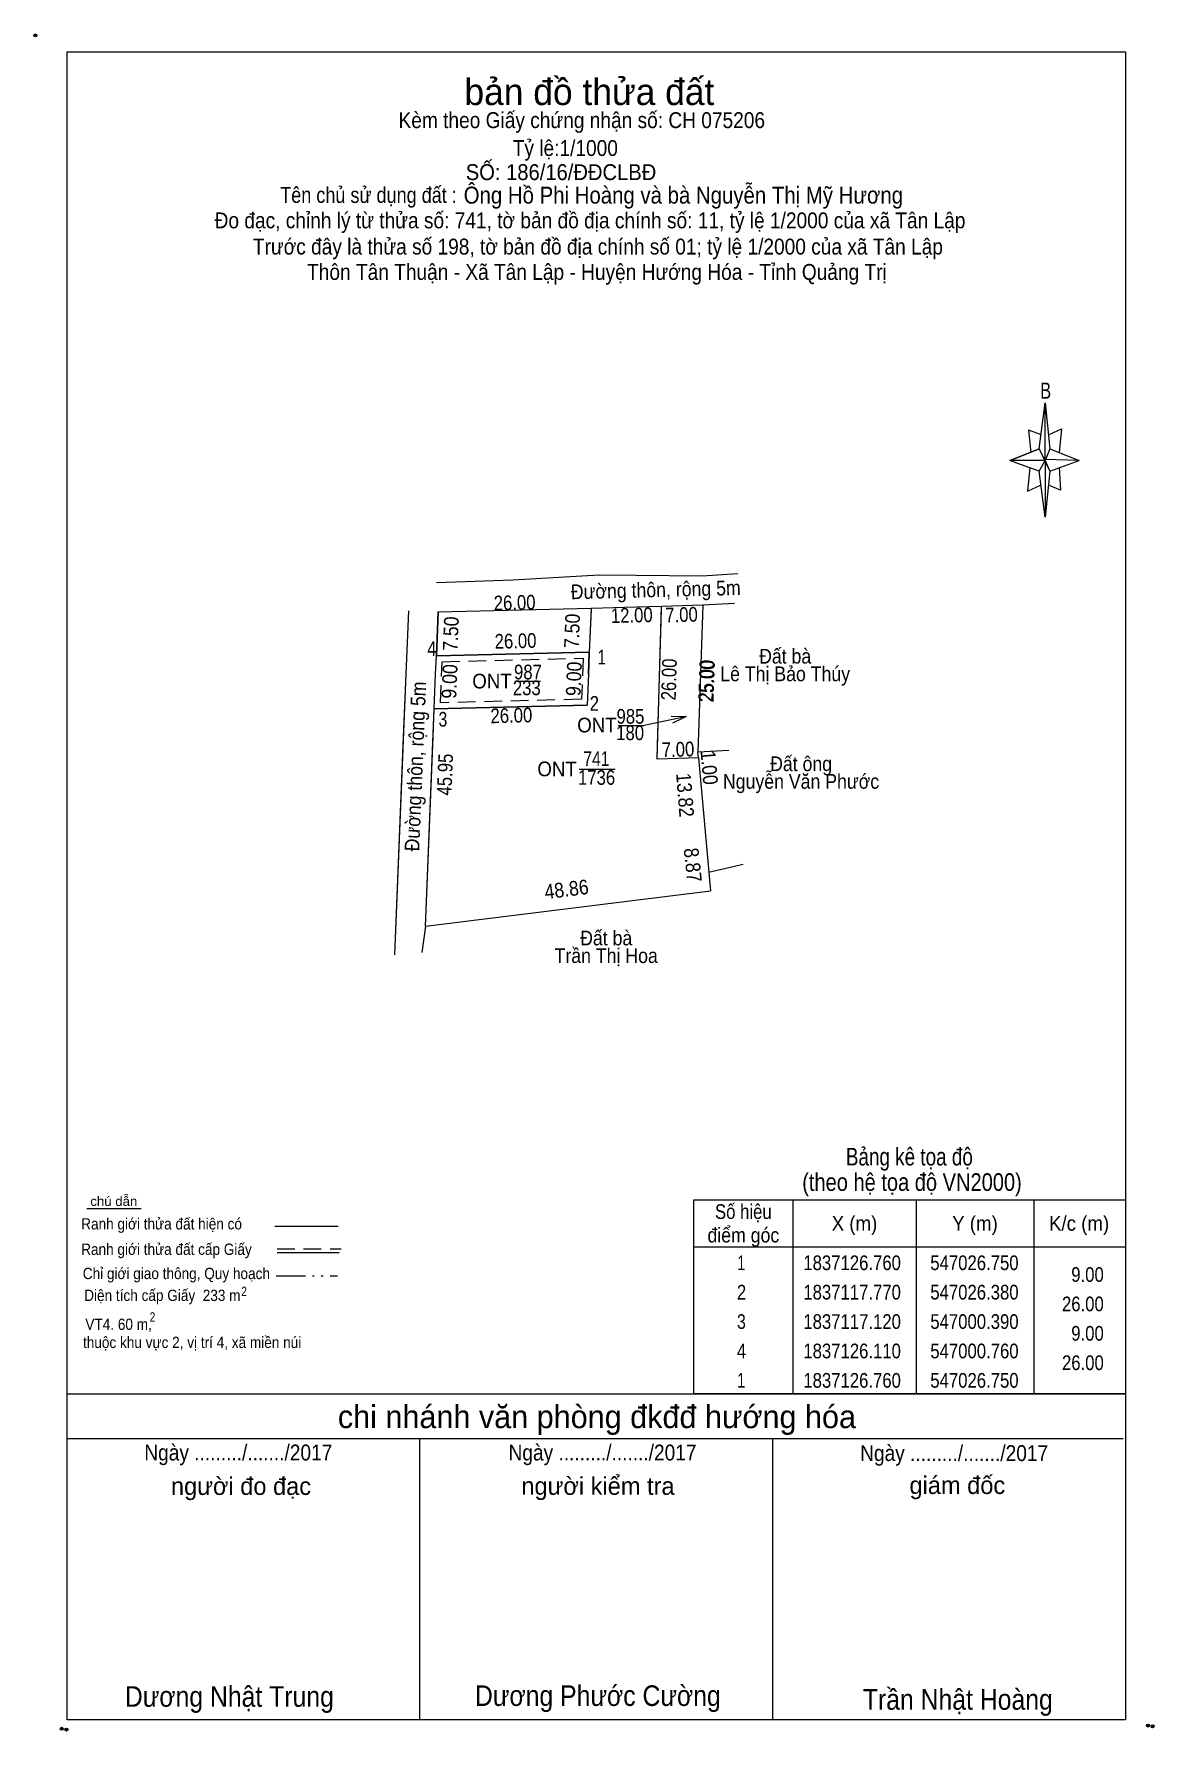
# Model space of a CAD drawing. Header units: metres. Extents: x 546420 to 547980, y 1836843 to 1837232.
# Drawn here: x 546932.3 to 547122.8, y 1836943.3 to 1837231.9 of the extents above; entities that cross this region are included whole.
import ezdxf
from ezdxf.enums import TextEntityAlignment as Align

# ---------------------------------------------------------------- set-up
doc = ezdxf.new("R2010")
doc.units = ezdxf.units.M
doc.header["$PDMODE"] = 32
doc.header["$PDSIZE"] = 0.5
for name, pattern in [('DASH_DOUBLE_DOT', [9.2, 5, -1.2, 0.3, -1.2, 0.3, -1.2]), ('DOTTED', [1.5, 0.3, -1.2]), ('MEDIUM_DASHED', [4.5, 3, -1.5])]:
    doc.linetypes.add(name, pattern=pattern)
for name, color, linetype, lineweight in [('1', 7, 'DOTTED', 13), ('10', 7, 'Continuous', 13), ('15', 7, 'Continuous', 13), ('16', 7, 'Continuous', 25), ('5', 7, 'Continuous', 13), ('63', 7, 'Continuous', 25)]:
    doc.layers.add(name, color=color, linetype=linetype, lineweight=lineweight)
doc.layers.add('34', color=7, linetype='Continuous')
doc.layers.add('6', color=7, linetype='Continuous')

msp = doc.modelspace()

# ---------------------------------------------------------------- texts
at = {"layer": '1'}
for s, width, p in [('987', 0.85, (547016.33, 1837122.13)), ('987', 0.85, (547016.33, 1837122.13)), ('ONT', 0.95, (547010.21, 1837120.59)), ('ONT', 0.95, (547010.21, 1837120.59)), ('233', 0.85, (547016.13, 1837119.44)), ('233', 0.85, (547016.13, 1837119.44)), ('ONT', 0.95, (547028.06, 1837113.11)), ('ONT', 0.95, (547028.06, 1837113.11)), ('985', 0.85, (547033.76, 1837114.59)), ('985', 0.85, (547033.76, 1837114.59)), ('180', 0.85, (547033.705, 1837111.8)), ('180', 0.85, (547033.705, 1837111.8)), ('741', 0.8, (547027.975, 1837107.4)), ('741', 0.8, (547027.975, 1837107.4)), ('741', 0.8, (547027.975, 1837107.4)), ('ONT', 0.95, (547021.28, 1837105.65)), ('ONT', 0.95, (547021.28, 1837105.65)), ('ONT', 0.95, (547021.28, 1837105.65)), ('1736', 0.85, (547028, 1837104.2))]:
    msp.add_text(s, height=2.5, dxfattribs=dict(at, width=width)).set_placement(p, align=Align.CENTER)
at = {"layer": '15'}
for s, rotation, width, p in [('7.00', 1.8, 0.85, (547042.481, 1837131.88)), ('7.00', 1.8, 0.85, (547042.481, 1837131.88)), ('7.00', 1.8, 0.85, (547042.481, 1837131.88)), ('26.00', 88.347, 0.85, (547041.556, 1837122.084)), ('26.00', 88.347, 0.85, (547041.556, 1837122.084)), ('25.00', 88.098, 0.85, (547048.002, 1837121.744)), ('7.00', 1.8, 0.85, (547041.891, 1837108.98)), ('7.00', 1.8, 0.85, (547041.891, 1837108.98)), ('1.00', 274.764, 0.9, (547045.923, 1837107.029)), ('1.00', 274.764, 0.9, (547045.923, 1837107.029)), ('1.00', 274.764, 0.9, (547045.923, 1837107.029))]:
    msp.add_text(s, height=2.5, rotation=rotation, dxfattribs=dict(at, width=width)).set_placement(p, align=Align.CENTER)
at = {"layer": '16', "width": 0.8}
for p in [(546968.05, 1837017.25), (546952.47, 1837012.91)]:
    msp.add_text('2', height=1.6, dxfattribs=at).set_placement(p, align=Align.CENTER)
at = {"layer": '34', "width": 0.9}
msp.add_text('Ông Hồ Phi Hoàng và bà Nguyễn Thị Mỹ Hương', height=2.88, dxfattribs=at).set_placement((547005.4, 1837203.03))
at = {"layer": '5'}
for s, height, p in [('bản đồ thửa đất', 4.5, (547026.78, 1837219.79)), ('chi nhánh văn phòng đkđđ hướng hóa', 3.888, (547028.055, 1836994.81)), ('người đo đạc', 3, (546967.525, 1836983.45)), ('người kiểm tra', 3, (547028.235, 1836983.47)), ('giám đốc', 3, (547089.35, 1836983.61))]:
    msp.add_text(s, height=height, dxfattribs=at).set_placement(p, align=Align.CENTER)
for s, height, width, p in [('Kèm theo Giấy chứng nhận số: CH 075206', 2.7, 0.9, (547025.485, 1837215.87)), ('SỐ: 186/16/ĐĐCLBĐ', 2.7, 0.95, (547021.95, 1837207.03)), ('Tên chủ sử dụng đất :', 2.7, 0.85, (546989.21, 1837203.15)), ('Đo đạc, chỉnh lý từ thửa số: 741, tờ bản đồ địa chính số: 11, tỷ lệ 1/2000 của xã Tân Lập', 2.7, 0.9, (547026.885, 1837198.83)), ('Trước đây là thửa số 198, tờ bản đồ địa chính số 01; tỷ lệ 1/2000 của xã Tân Lập', 2.7, 0.9, (547028.225, 1837194.37)), ('Thôn Tân Thuận - Xã Tân Lập - Huyện Hướng Hóa - Tỉnh Quảng Trị', 2.7, 0.9, (547028.06, 1837190.06)), ('B', 2.755, 0.75, (547104.38, 1837169.85)), ('chú dẫn', 1.6, 1.05, (546945.895, 1837032.59)), ('Ranh giới thửa đất hiện có ', 1.92, 0.9, (546954.34, 1837028.59)), ('Ranh giới thửa đất cấp Giấy', 1.92, 0.9, (546954.85, 1837024.27)), ('Chỉ giới giao thông, Quy hoạch', 1.92, 0.9, (546956.535, 1837020.15)), ('Diện tích cấp Giấy  233 m', 1.92, 0.9, (546954.15, 1837016.43)), (' VT4. 60 m,', 1.92, 0.9, (546946.385, 1837011.51)), ('thuộc khu vực 2, vị trí 4, xã miền núi', 1.92, 0.9, (546959.215, 1837008.43)), ('Ngày ........./......./2017', 2.7, 0.9, (546967.07, 1836989.31)), ('Ngày ........./......./2017', 2.7, 0.9, (547029.01, 1836989.31)), ('Ngày ........./......./2017', 2.7, 0.9, (547088.81, 1836989.21)), ('Dương Nhật Trung', 3.5, 0.9, (546965.545, 1836947.43)), ('Dương Phước Cường', 3.5, 0.9, (547028.215, 1836947.57)), ('Trần Nhật Hoàng', 3.5, 0.9, (547089.435, 1836946.93))]:
    msp.add_text(s, height=height, dxfattribs=dict(at, width=width)).set_placement(p, align=Align.CENTER)
at = {"layer": '6'}
for s, width, p in [('Bảng kê tọa độ ', 0.8, (547081.64, 1837039.47)), ('(theo hệ tọa độ VN2000)', 0.85, (547081.64, 1837035.15))]:
    msp.add_text(s, height=3, dxfattribs=dict(at, width=width)).set_placement(p, align=Align.CENTER)
at = {"layer": '63'}
for s, height, width, p in [('Tỷ lệ:1/1000', 2.7, 0.9, (547022.685, 1837211.13)), ('Đất bà', 2.5, 0.9, (547060.07, 1837124.82)), ('Đất bà', 2.5, 0.9, (547060.07, 1837124.82)), ('Đất bà', 2.5, 0.9, (547060.07, 1837124.82)), ('Lê Thị Bảo Thúy', 2.5, 0.9, (547060.07, 1837121.82)), ('Lê Thị Bảo Thúy', 2.5, 0.9, (547060.07, 1837121.82)), ('Lê Thị Bảo Thúy', 2.5, 0.9, (547060.07, 1837121.82)), ('Đất ông', 2.5, 0.9, (547062.78, 1837106.53)), ('Đất ông', 2.5, 0.9, (547062.78, 1837106.53)), ('Đất ông', 2.5, 0.9, (547062.78, 1837106.53)), ('Nguyễn Văn Phước', 2.5, 0.9, (547062.775, 1837103.53)), ('Nguyễn Văn Phước', 2.5, 0.9, (547062.775, 1837103.53)), ('Nguyễn Văn Phước', 2.5, 0.9, (547062.775, 1837103.53)), ('Đất bà', 2.5, 0.9, (547029.64, 1837076.9)), ('Đất bà', 2.5, 0.9, (547029.64, 1837076.9)), ('Đất bà', 2.5, 0.9, (547029.64, 1837076.9)), ('Trần Thị Hoa', 2.5, 0.9, (547029.635, 1837073.9)), ('Trần Thị Hoa', 2.5, 0.9, (547029.635, 1837073.9)), ('Trần Thị Hoa', 2.5, 0.9, (547029.635, 1837073.9)), ('Số hiệu', 2.5, 0.85, (547052.96, 1837030.38)), ('điểm góc', 2.5, 0.9, (547052.96, 1837026.38)), ('X (m)', 2.5, 0.95, (547071.86, 1837028.38)), ('Y (m)', 2.5, 0.95, (547092.355, 1837028.38)), ('K/c (m)', 2.5, 0.95, (547110.06, 1837028.38)), (' 1', 2.5, 0.75, (547052.255, 1837021.68)), ('1837126.760', 2.5, 0.85, (547071.46, 1837021.68)), ('547026.750', 2.5, 0.85, (547092.265, 1837021.68)), (' 2', 2.5, 0.85, (547052.26, 1837016.68)), ('1837117.770', 2.5, 0.85, (547071.46, 1837016.68)), ('547026.380', 2.5, 0.85, (547092.265, 1837016.68)), (' 3', 2.5, 0.8, (547052.26, 1837011.68)), ('1837117.120', 2.5, 0.85, (547071.46, 1837011.68)), ('547000.390', 2.5, 0.85, (547092.265, 1837011.68)), (' 4', 2.5, 0.85, (547052.255, 1837006.68)), ('1837126.110', 2.5, 0.85, (547071.46, 1837006.68)), ('547000.760', 2.5, 0.85, (547092.265, 1837006.68)), (' 1', 2.5, 0.75, (547052.255, 1837001.68)), ('1837126.760', 2.5, 0.85, (547071.46, 1837001.68)), ('547026.750', 2.5, 0.85, (547092.265, 1837001.68))]:
    msp.add_text(s, height=height, dxfattribs=dict(at, width=width)).set_placement(p, align=Align.CENTER)
for s, rotation, width, p in [('Đường thôn, rộng 5m', 1.452, 0.9, (547038.088, 1837136.117)), ('26.00', 1.455, 0.85, (547014.088, 1837133.933)), ('26.00', 1.455, 0.85, (547014.088, 1837133.933)), ('26.00', 1.455, 0.85, (547014.088, 1837133.933)), ('26.00', 1.455, 0.85, (547014.088, 1837133.933)), ('26.00', 1.455, 0.85, (547014.093, 1837133.933)), ('7.50', 87.63, 0.9, (547004.459, 1837129.848)), ('7.50', 87.63, 0.9, (547004.459, 1837129.848)), ('7.50', 87.63, 0.9, (547004.459, 1837129.848)), ('7.50', 87.633, 0.9, (547025.079, 1837130.328)), ('12.00', 1.452, 0.85, (547034.018, 1837131.793)), ('26.00', 1.433, 0.85, (547014.249, 1837127.422)), ('9.00', 87.643, 0.9, (547004.238, 1837121.734)), ('9.00', 87.643, 0.9, (547004.238, 1837121.734)), ('9.00', 87.643, 0.9, (547025.378, 1837122.174)), ('9.00', 87.643, 0.9, (547025.378, 1837122.174)), ('25.00', 88.098, 0.85, (547047.902, 1837121.874)), ('Đường thôn, rộng 5m', 87.652, 0.9, (546998.428, 1837107.279)), ('26.00', 1.433, 0.85, (547013.539, 1837114.752)), ('26.00', 1.433, 0.85, (547013.539, 1837114.752)), ('45.95', 87.652, 0.85, (547003.459, 1837105.894)), ('13.82', 274.491, 0.9, (547041.812, 1837102.378)), ('13.82', 274.491, 0.9, (547041.812, 1837102.378)), ('13.82', 274.491, 0.9, (547041.812, 1837102.378)), ('8.87', 276.34, 0.9, (547043.121, 1837090.428)), ('8.87', 276.34, 0.9, (547043.121, 1837090.428)), ('8.87', 276.34, 0.9, (547043.121, 1837090.428)), ('48.86', 7.03, 0.9, (547023.037, 1837085.202)), ('48.86', 7.03, 0.9, (547023.037, 1837085.202)), ('48.86', 7.03, 0.9, (547023.037, 1837085.202))]:
    msp.add_text(s, height=2.5, rotation=rotation, dxfattribs=dict(at, width=width)).set_placement(p, align=Align.CENTER)
for s, width, p in [(' 4', 0.85, (547000.76, 1837126.11)), (' 4', 0.85, (547000.76, 1837126.11)), (' 1', 0.75, (547029.57, 1837124.66)), (' 1', 0.75, (547029.57, 1837124.66)), (' 2', 0.85, (547028.41, 1837116.79)), (' 2', 0.85, (547028.41, 1837116.79)), (' 3', 0.8, (547002.61, 1837114.1)), (' 3', 0.8, (547002.61, 1837114.1)), ('9.00', 0.85, (547114.26, 1837019.68)), ('26.00', 0.85, (547114.26, 1837014.68)), ('9.00', 0.85, (547114.26, 1837009.68)), ('26.00', 0.85, (547114.26, 1837004.68))]:
    msp.add_text(s, height=2.5, dxfattribs=dict(at, width=width)).set_placement(p, align=Align.RIGHT)

# ---------------------------------------------------------------- linework, layer by layer
at = {"layer": '1', "linetype": 'Continuous'}
for p, q in [((547046.06, 1837134.78), (547051.45, 1837135.09)), ((547046.06, 1837134.78), (547051.45, 1837135.09)), ((547046.06, 1837134.78), (547051.45, 1837135.09)), ((547026.75, 1837126.76), (547026.6, 1837123)), ((547026.75, 1837126.76), (547026.6, 1837123)), ((547000.63, 1837123), (547000.76, 1837126.11)), ((547000.63, 1837123), (547000.76, 1837126.11)), ((547000.63, 1837123), (547000.76, 1837126.11))]:
    msp.add_line(p, q, dxfattribs=at)
msp.add_lwpolyline([(547027.06, 1837134.26), (547026.75, 1837126.76), (547000.76, 1837126.11), (547001.07, 1837133.6)], close=True, dxfattribs=at)
for points in [[(547027.05, 1837134.02), (547026.75, 1837126.76), (547000.76, 1837126.11), (547001.07, 1837133.6), (547017.61, 1837134.02)], [(547027.05, 1837134.02), (547026.75, 1837126.76), (547000.76, 1837126.11), (547001.07, 1837133.6), (547017.61, 1837134.02)], [(547027.05, 1837134.02), (547026.75, 1837126.76), (547000.76, 1837126.11), (547001.07, 1837133.6), (547017.61, 1837134.02)], [(547027.05, 1837134.02), (547026.75, 1837126.76), (547000.76, 1837126.11), (547001.07, 1837133.6), (547017.61, 1837134.02)], [(547017.61, 1837134.02), (547027.06, 1837134.26), (547027.05, 1837134.02)], [(547017.61, 1837134.02), (547027.06, 1837134.26), (547027.05, 1837134.02)], [(547017.61, 1837134.02), (547027.06, 1837134.26), (547027.05, 1837134.02)], [(547017.61, 1837134.02), (547027.06, 1837134.26), (547027.05, 1837134.02)], [(547026.6, 1837123), (547026.38, 1837117.77), (547000.39, 1837117.12), (547000.63, 1837123)], [(547026.6, 1837123), (547026.38, 1837117.77), (547000.39, 1837117.12), (547000.63, 1837123)]]:
    msp.add_lwpolyline(points, dxfattribs=at)
at = {"layer": '1', "linetype": 'MEDIUM_DASHED'}
msp.add_lwpolyline([(547025.71, 1837125.73), (547025.42, 1837118.75), (547001.43, 1837118.15), (547001.72, 1837125.13)], close=True, dxfattribs=at)
msp.add_lwpolyline([(547025.71, 1837125.73), (547025.42, 1837118.75), (547001.43, 1837118.15), (547001.72, 1837125.13)], close=True, dxfattribs=at)
at = {"layer": '10'}
for p, q in [((547045.31, 1837108.79), (547045.23, 1837109.75)), ((547045.31, 1837108.79), (547045.23, 1837109.75)), ((547045.31, 1837108.79), (547045.23, 1837109.75)), ((547052.92, 1837090.65), (547047.02, 1837089.31)), ((547052.92, 1837090.65), (547047.02, 1837089.31)), ((547052.92, 1837090.65), (547047.02, 1837089.31))]:
    msp.add_line(p, q, dxfattribs=at)
at = {"layer": '15'}
for p, q in [((547028.45, 1837139.9), (547034.71, 1837139.84)), ((547028.45, 1837139.9), (547034.71, 1837139.84)), ((547028.45, 1837139.9), (547034.71, 1837139.84)), ((547034.71, 1837139.84), (547045.96, 1837139.74)), ((547034.71, 1837139.84), (547045.96, 1837139.74)), ((547034.71, 1837139.84), (547045.96, 1837139.74)), ((547045.96, 1837139.74), (547052, 1837140.12)), ((547045.96, 1837139.74), (547052, 1837140.12)), ((547045.96, 1837139.74), (547052, 1837140.12)), ((546995.63, 1837123), (546996.07, 1837133.8)), ((546995.63, 1837123), (546996.07, 1837133.8)), ((547001.07, 1837133.6), (547000.76, 1837126.11)), ((547001.07, 1837133.6), (547027.06, 1837134.26)), ((547001.07, 1837133.6), (547017.61, 1837134.02)), ((547001.07, 1837133.6), (547017.61, 1837134.02)), ((547017.61, 1837134.02), (547027.06, 1837134.26)), ((547017.61, 1837134.02), (547027.06, 1837134.26)), ((547027.06, 1837134.26), (547026.75, 1837126.76)), ((547027.06, 1837134.26), (547034.71, 1837134.45)), ((547027.06, 1837134.26), (547034.71, 1837134.45)), ((547027.06, 1837134.26), (547034.71, 1837134.45)), ((547034.71, 1837134.45), (547039.06, 1837134.56)), ((547034.71, 1837134.45), (547039.06, 1837134.56)), ((547034.71, 1837134.45), (547039.06, 1837134.56)), ((547038.38, 1837110.93), (547039.04, 1837134.02)), ((547038.38, 1837110.93), (547039.04, 1837134.02)), ((547039.04, 1837134.02), (547039.06, 1837134.56)), ((547039.04, 1837134.02), (547039.06, 1837134.56)), ((547039.06, 1837134.56), (547046.06, 1837134.78)), ((547039.06, 1837134.56), (547046.06, 1837134.78)), ((547039.06, 1837134.56), (547046.06, 1837134.78)), ((547046.06, 1837134.74), (547045.23, 1837109.75)), ((547046.06, 1837134.74), (547045.23, 1837109.75)), ((547046.06, 1837134.74), (547045.23, 1837109.75)), ((547000.76, 1837126.11), (547026.75, 1837126.76)), ((547026.6, 1837123), (547026.75, 1837126.76)), ((547026.6, 1837123), (547026.75, 1837126.76)), ((547000.39, 1837117.12), (547026.38, 1837117.77)), ((547000.39, 1837117.12), (547026.38, 1837117.77)), ((546998.88, 1837080.18), (547000.39, 1837117.12)), ((547042.56, 1837115.66), (547036.07, 1837114.3)), ((547042.56, 1837115.66), (547036.07, 1837114.3)), ((547040.66, 1837115.9), (547042.56, 1837115.83)), ((547040.66, 1837115.9), (547042.56, 1837115.83)), ((547042.56, 1837115.47), (547040.92, 1837114.68)), ((547042.56, 1837115.47), (547040.92, 1837114.68)), ((547043.24, 1837115.8), (547042.56, 1837115.66)), ((547043.24, 1837115.8), (547042.56, 1837115.66)), ((547031.68, 1837114.3), (547036.07, 1837114.3)), ((547031.68, 1837114.3), (547036.07, 1837114.3)), ((547038.31, 1837108.57), (547038.38, 1837110.93)), ((547038.31, 1837108.57), (547038.38, 1837110.93)), ((547045.23, 1837109.79), (547050.5, 1837110.09)), ((547045.23, 1837109.79), (547050.5, 1837110.09)), ((547045.23, 1837109.79), (547050.5, 1837110.09)), ((547045.31, 1837108.79), (547038.31, 1837108.57)), ((547045.31, 1837108.79), (547038.31, 1837108.57)), ((547045.31, 1837108.79), (547047.37, 1837086.16)), ((547045.31, 1837108.79), (547047.37, 1837086.16)), ((547045.31, 1837108.79), (547047.37, 1837086.16)), ((546998.88, 1837080.18), (547047.37, 1837086.16)), ((546998.88, 1837080.18), (547047.37, 1837086.16)), ((546998.88, 1837080.18), (547047.37, 1837086.16)), ((546998.88, 1837080.18), (546998.3, 1837075.68)), ((546998.88, 1837080.18), (546998.3, 1837075.68)), ((546998.88, 1837080.18), (546998.3, 1837075.68))]:
    msp.add_line(p, q, dxfattribs=at)
for points in [[(547000.76, 1837138.59), (547013.75, 1837139.07), (547028.45, 1837139.9)], [(547000.76, 1837138.59), (547013.75, 1837139.07), (547028.45, 1837139.9)], [(547000.76, 1837138.59), (547013.75, 1837139.07), (547028.45, 1837139.9)], [(546993.67, 1837075.3), (546995.63, 1837123), (546996.07, 1837133.8)], [(547001.07, 1837133.6), (547000.76, 1837126.11), (547026.75, 1837126.76)], [(547001.07, 1837133.6), (547000.76, 1837126.11), (547026.75, 1837126.76)], [(547027.06, 1837134.26), (547027.05, 1837134.02), (547026.75, 1837126.76)], [(547027.06, 1837134.26), (547027.05, 1837134.02), (547026.75, 1837126.76)], [(547045.31, 1837108.79), (547038.31, 1837108.57), (547039.06, 1837134.56)], [(547000.39, 1837117.12), (547000.63, 1837123), (547000.76, 1837126.11)], [(547000.39, 1837117.12), (547000.63, 1837123), (547000.76, 1837126.11)], [(547000.39, 1837117.12), (547000.63, 1837123), (547000.76, 1837126.11)], [(546993.67, 1837075.3), (546995.13, 1837110.93), (546995.63, 1837123)], [(546993.67, 1837075.3), (546995.13, 1837110.93), (546995.63, 1837123)], [(546998.88, 1837080.18), (547000.14, 1837110.93), (547000.39, 1837117.12)], [(546998.88, 1837080.18), (547000.14, 1837110.93), (547000.39, 1837117.12)], [(547042.56, 1837115.83), (547043.24, 1837115.8), (547042.56, 1837115.47)], [(547042.56, 1837115.83), (547043.24, 1837115.8), (547042.56, 1837115.47)]]:
    msp.add_lwpolyline(points, dxfattribs=at)
at = {"layer": '16'}
msp.add_line((546950.52, 1837032.11), (546941.28, 1837032.11), dxfattribs=at)
at = {"layer": '5'}
for p, q in [((547103.28, 1837161.33), (547104.28, 1837169.13)), ((547105.08, 1837161.33), (547110.08, 1837159.33)), ((547099.46, 1837159.79), (547098.28, 1837159.33)), ((547099.46, 1837158.91), (547098.28, 1837159.33)), ((547103.28, 1837157.53), (547099.46, 1837158.91)), ((547106.68, 1837158.13), (547106.88, 1837154.33)), ((547105.08, 1837157.53), (547104.28, 1837149.73)), ((547106.88, 1837154.33), (547104.88, 1837155.13)), ((546973.28, 1837029.15), (546984.04, 1837029.15)), ((546973.68, 1837024.67), (546984.2, 1837024.67)), ((546937.96, 1837000.63), (547117.96, 1837000.63)), ((546937.96, 1836993.03), (547117.56, 1836993.03)), ((546937.96, 1836993.03), (547117.56, 1836993.03)), ((546937.96, 1836993.03), (547117.56, 1836993.03)), ((546997.96, 1836945.23), (546997.96, 1836993.03)), ((547057.96, 1836945.23), (547057.96, 1836993.03))]:
    msp.add_line(p, q, dxfattribs=at)
at = {"layer": '5', "linetype": 'MEDIUM_DASHED'}
msp.add_line((546973.68, 1837025.31), (546984.56, 1837025.31), dxfattribs=at)
at = {"layer": '5', "linetype": 'DASH_DOUBLE_DOT', "lineweight": 25}
msp.add_line((546973.48, 1837020.71), (546983.96, 1837020.71), dxfattribs=at)
at = {"layer": '5'}
for points in [[(546937.96, 1837179.51), (546937.96, 1837228.83), (547117.96, 1837228.83), (547117.96, 1836945.23), (546937.96, 1836945.23), (546937.96, 1837048.13)], [(547104.28, 1837169.13), (547105.08, 1837161.33), (547104.28, 1837159.33)], [(547104.28, 1837159.33), (547104.28, 1837149.73), (547103.28, 1837157.53)]]:
    msp.add_lwpolyline(points, close=True, dxfattribs=at)
for points in [[(547103.68, 1837163.73), (547101.48, 1837164.53), (547101.88, 1837160.73)], [(547104.88, 1837163.73), (547107.08, 1837164.73), (547106.68, 1837160.73)], [(547104.28, 1837159.33), (547103.28, 1837161.33), (547099.46, 1837159.79)], [(547099.46, 1837159.79), (547103.28, 1837161.33), (547105.08, 1837157.53), (547110.08, 1837159.33), (547104.28, 1837159.53), (547104.28, 1837159.33), (547099.46, 1837159.33)], [(547099.46, 1837159.33), (547098.28, 1837159.33), (547099.46, 1837159.79)], [(547101.68, 1837158.13), (547101.28, 1837154.13), (547103.48, 1837155.13)], [(547104.28, 1837159.33), (547105.08, 1837157.53), (547110.08, 1837159.33)], [(547117.96, 1836945.23), (546937.96, 1836945.23), (546937.96, 1836993.03)]]:
    msp.add_lwpolyline(points, dxfattribs=at)
for p in [(546932.56, 1837231.63), (547121.76, 1836944.23), (546937.04, 1836943.69), (546937.84, 1836943.55), (547122.56, 1836944.11)]:
    msp.add_point(p, dxfattribs=at)
at = {"layer": '63', "lineweight": 13}
for p, q in [((547014.09, 1837121.84), (547018.44, 1837121.84)), ((547014.09, 1837121.84), (547018.44, 1837121.84)), ((547025.05, 1837106.88), (547031.18, 1837106.88)), ((547025.05, 1837106.88), (547031.18, 1837106.88)), ((547025.05, 1837106.88), (547031.18, 1837106.88)), ((547061.36, 1837033.63), (547061.36, 1837000.63)), ((547082.36, 1837033.63), (547082.36, 1837000.63)), ((547102.36, 1837033.63), (547102.36, 1837000.63)), ((547044.56, 1837025.63), (547117.96, 1837025.63))]:
    msp.add_line(p, q, dxfattribs=at)
msp.add_lwpolyline([(547044.56, 1837033.63), (547117.96, 1837033.63), (547117.96, 1837000.63), (547044.56, 1837000.63)], close=True, dxfattribs=at)

msp.set_redraw_order([(e.dxf.handle, doc.entitydb.next_handle()) for e in msp.query("TEXT MTEXT ATTDEF DIMENSION ARC_DIMENSION")])  # texts and dimensions are drawn at this point

doc.saveas('drawing.dxf')
